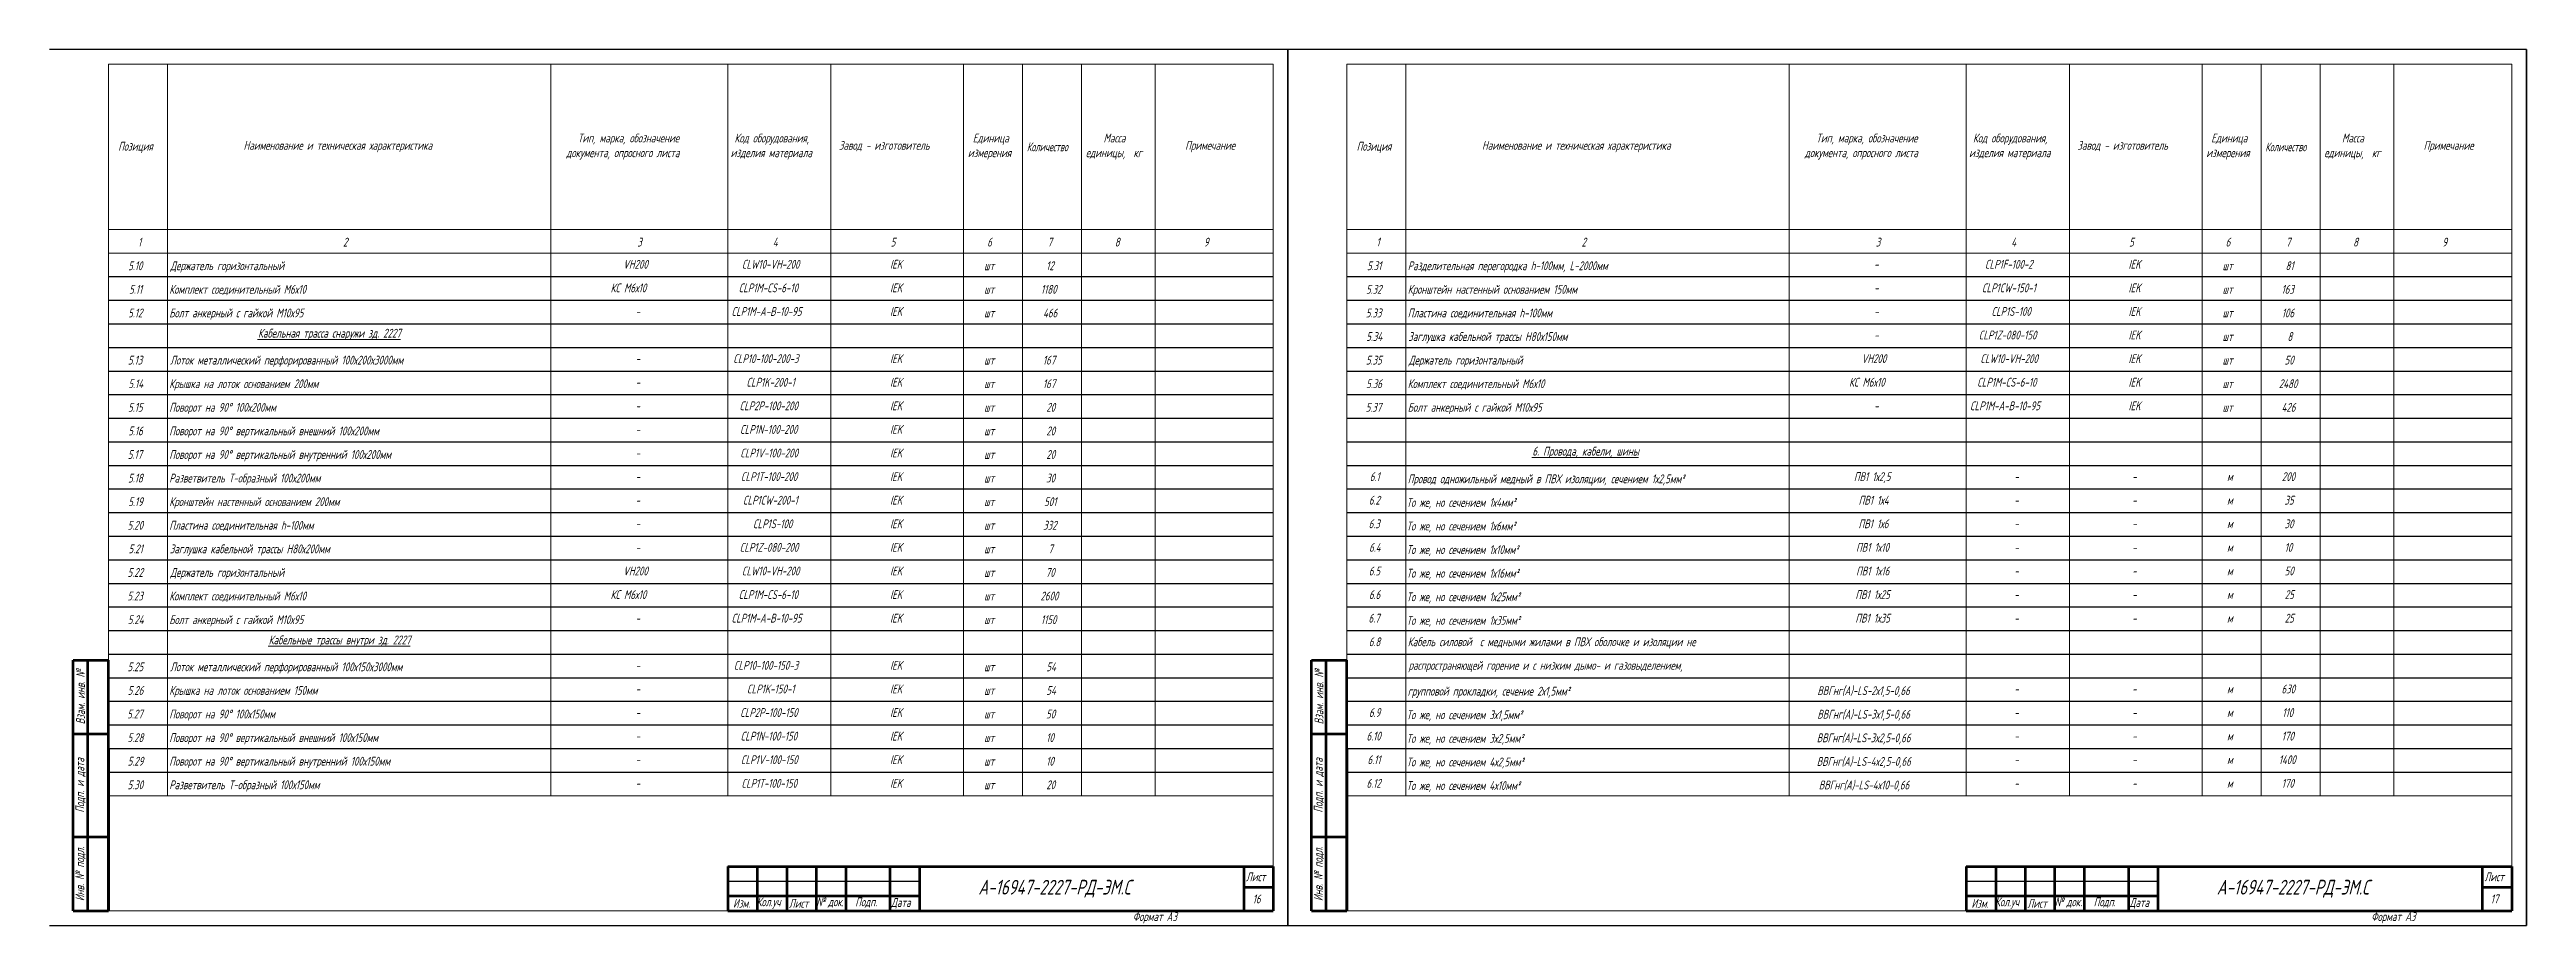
# Model space of a CAD drawing. Header units: millimetres. Extents: x -14296 to 10264, y -13087 to -5602.
# Drawn here: x 8584 to 9424, y -13087 to -12790 of the extents above; entities that cross this region are included whole.
import ezdxf

# ---------------------------------------------------------------- set-up
doc = ezdxf.new("R2010")
doc.units = ezdxf.units.MM
for name, color, linetype, lineweight in [('Рамка толстая', 7, 'Continuous', 15), ('Рамка тонкая', 5, 'Continuous', 25), ('ТаБлица', 253, 'Continuous', 15), ('Текст', 7, 'Continuous', 20), ('Штампы', 252, 'Continuous', 25)]:
    doc.layers.add(name, color=color, linetype=linetype, lineweight=lineweight)
doc.styles.add('Simplex', font='simplex.shx', dxfattribs={"width": 0.7, "oblique": 15})

msp = doc.modelspace()

# ---------------------------------------------------------------- texts
at = {"layer": 'Текст', "color": 18, "true_color": 0x000000, "style": 'Simplex', "oblique": 15}
for s, height, width, p in [('Тип, марка, обозначение', 3, 0.7, (8763.44239, -12821.24064)), ('Код оборудования,', 3, 0.7, (8816.56464, -12821.24064)), ('Единица', 3, 0.7, (8897.36583, -12821.24064)), ('Масса', 3, 0.7, (8941.71583, -12821.24064)), ('Тип, марка, обозначение', 3, 0.7, (9183.44239, -12821.24064)), ('Код оборудования,', 3, 0.7, (9236.56464, -12821.24064)), ('Единица', 3, 0.7, (9317.36583, -12821.24064)), ('Масса', 3, 0.7, (9361.71583, -12821.24064)), ('Позиция', 3, 0.7, (8607.56583, -12824.02636)), ('Наименование и техническая характеристика', 3, 0.7, (8650.06583, -12823.74064)), ('документа, опросного листа', 3, 0.7, (8759.53067, -12826.24064)), ('изделия материала', 3, 0.7, (8815.24669, -12826.24064)), ('Завод - изготовитель', 3, 0.7, (8851.97636, -12823.74064)), ('измерения', 3, 0.7, (8895.69669, -12826.24064)), ('Количество', 3, 0.6, (8915.71611, -12824.24064)), ('единицы,  кг', 3, 0.7, (8935.71583, -12826.24064)), ('Примечание', 3, 0.7, (8969.39239, -12823.74064)), ('Позиция', 3, 0.7, (9027.56583, -12824.02636)), ('Наименование и техническая характеристика', 3, 0.7, (9070.06583, -12823.74064)), ('документа, опросного листа', 3, 0.7, (9179.53067, -12826.24064)), ('изделия материала', 3, 0.7, (9235.24669, -12826.24064)), ('Завод - изготовитель', 3, 0.7, (9271.97636, -12823.74064)), ('измерения', 3, 0.7, (9315.69669, -12826.24064)), ('Количество', 3, 0.6, (9335.71611, -12824.24064)), ('единицы,  кг', 3, 0.7, (9355.71583, -12826.24064)), ('Примечание', 3, 0.7, (9389.39239, -12823.74064)), ('1', 3, 0.7, (8614.26378, -12856.53611)), ('2', 3, 0.7, (8683.82349, -12856.53611)), ('3', 3, 0.7, (8783.59918, -12856.53611)), ('4', 3, 0.7, (8829.55265, -12856.53611)), ('5', 3, 0.7, (8869.52588, -12856.53611)), ('6', 3, 0.7, (8902.25986, -12856.53611)), ('7', 3, 0.7, (8922.7186, -12856.53611)), ('8', 3, 0.7, (8945.51209, -12856.53611)), ('9', 3, 0.7, (8975.72807, -12856.53611)), ('1', 3, 0.7, (9034.26378, -12856.53611)), ('2', 3, 0.7, (9103.82349, -12856.53611)), ('3', 3, 0.7, (9203.59918, -12856.53611)), ('4', 3, 0.7, (9249.55265, -12856.53611)), ('5', 3, 0.7, (9289.52588, -12856.53611)), ('6', 3, 0.7, (9322.25986, -12856.53611)), ('7', 3, 0.7, (9342.7186, -12856.53611)), ('8', 3, 0.7, (9365.51209, -12856.53611)), ('9', 3, 0.7, (9395.72807, -12856.53611)), ('5.10', 3, 0.7, (8610.93186, -12864.5519)), ('Держатель горизонтальный', 3, 0.7, (8625.23689, -12864.5519)), ('VH200', 3, 0.7, (8778.80841, -12864.0519)), ('CLW10-VH-200', 3, 0.7, (8819.06272, -12864.0519)), ('IEK', 3, 0.7, (8869.33186, -12864.0519)), ('шт', 3, 0.7, (8901.2146, -12864.5519)), ('12', 3, 0.7, (8922.25841, -12864.5519)), ('5.31', 3, 0.7, (9031.0553, -12864.5519)), ('Разделительная перегородка h-100мм, L-2000мм', 3, 0.7, (9044.88378, -12864.5519)), ('-', 3, 0.7, (9203.03927, -12864.0519)), ('CLP1F-100-2', 3, 0.7, (9240.61272, -12864.0519)), ('IEK', 3, 0.7, (9289.33186, -12864.0519)), ('шт', 3, 0.7, (9321.2146, -12864.5519)), ('81', 3, 0.7, (9342.5553, -12864.5519)), ('5.11', 3, 0.7, (8611.2553, -12872.5519)), ('Комплект соединительный М6х10', 3, 0.7, (8624.88378, -12872.5519)), ('КС М6х10', 3, 0.7, (8774.54978, -12872.0519)), ('CLP1M-A-B-10-95', 3, 0.7, (8815.53616, -12880.0519)), ('CLP1M-CS-6-10', 3, 0.7, (8817.96272, -12872.0519)), ('IEK', 3, 0.7, (8869.33186, -12872.0519)), ('IEK', 3, 0.7, (8869.33186, -12880.0519)), ('шт', 3, 0.7, (8901.2146, -12872.5519)), ('1180', 3, 0.7, (8920.45841, -12872.5519)), ('5.32', 3, 0.7, (9030.73186, -12872.5519)), ('Кронштейн настенный основанием 150мм', 3, 0.7, (9044.88378, -12872.5519)), ('-', 3, 0.7, (9203.03927, -12872.0519)), ('CLP1CW-150-1', 3, 0.7, (9239.58616, -12872.0519)), ('CLP1S-100', 3, 0.7, (9242.81272, -12880.0519)), ('IEK', 3, 0.7, (9289.33186, -12872.0519)), ('IEK', 3, 0.7, (9289.33186, -12880.0519)), ('шт', 3, 0.7, (9321.2146, -12872.5519)), ('163', 3, 0.7, (9341.18186, -12872.5519)), ('5.12', 3, 0.7, (8610.93186, -12880.5519)), ('Болт анкерный с гайкой М10х95', 3, 0.7, (8624.88378, -12880.5519)), ('%%UКабельная трасса снаружи зд. 2227', 3, 0.7, (8654.98178, -12887.42571)), ('-', 3, 0.7, (8783.03927, -12880.0519)), ('шт', 3, 0.7, (8901.2146, -12880.5519)), ('466', 3, 0.7, (8921.2053, -12880.5519)), ('5.33', 3, 0.7, (9030.6553, -12880.5519)), ('5.34', 3, 0.7, (9030.8053, -12888.5519)), ('Пластина соединительная h-100мм', 3, 0.7, (9044.88378, -12880.5519)), ('Заглушка кабельной трассы Н80х150мм', 3, 0.7, (9045.06895, -12888.5519)), ('-', 3, 0.7, (9203.03927, -12880.0519)), ('CLP1Z-080-150', 3, 0.7, (9238.51272, -12888.0519)), ('IEK', 3, 0.7, (9289.33186, -12888.0519)), ('шт', 3, 0.7, (9321.2146, -12880.5519)), ('106', 3, 0.7, (9341.28927, -12880.5519)), ('8', 3, 0.7, (9343.21272, -12888.5519)), ('5.13', 3, 0.7, (8610.8553, -12896.5519)), ('Лоток металлический перфорированный 100х200х3000мм', 3, 0.7, (8625.18378, -12896.5519)), ('CLP10-100-200-3', 3, 0.7, (8816.13616, -12896.0519)), ('IEK', 3, 0.7, (8869.33186, -12896.0519)), ('167', 3, 0.7, (8921.13186, -12896.5519)), ('5.35', 3, 0.7, (9030.7053, -12896.5519)), ('Держатель горизонтальный', 3, 0.7, (9045.23689, -12896.5519)), ('VH200', 3, 0.7, (9198.80841, -12896.0519)), ('-', 3, 0.7, (9203.03927, -12888.0519)), ('CLW10-VH-200', 3, 0.7, (9239.06272, -12896.0519)), ('IEK', 3, 0.7, (9289.33186, -12896.0519)), ('шт', 3, 0.7, (9321.2146, -12888.5519)), ('50', 3, 0.7, (9342.23186, -12896.5519)), ('5.14', 3, 0.7, (8611.0053, -12904.5519)), ('Крышка на лоток основанием 200мм', 3, 0.7, (8624.88378, -12904.5519)), ('-', 3, 0.7, (8783.03927, -12896.0519)), ('CLP1K-200-1', 3, 0.7, (8820.58616, -12904.0519)), ('IEK', 3, 0.7, (8869.33186, -12904.0519)), ('шт', 3, 0.7, (8901.2146, -12896.5519)), ('167', 3, 0.7, (8921.13186, -12904.5519)), ('5.36', 3, 0.7, (9030.76272, -12904.5519)), ('Комплект соединительный М6х10', 3, 0.7, (9044.88378, -12904.5519)), ('КС М6х10', 3, 0.7, (9194.54978, -12904.0519)), ('CLP1M-CS-6-10', 3, 0.7, (9237.96272, -12904.0519)), ('IEK', 3, 0.7, (9289.33186, -12904.0519)), ('шт', 3, 0.7, (9321.2146, -12896.5519)), ('2480', 3, 0.7, (9340.30841, -12904.5519)), ('5.15', 3, 0.7, (8610.9053, -12912.5519)), ('Поворот на 90° 100х200мм', 3, 0.7, (8624.88378, -12912.5519)), ('-', 3, 0.7, (8783.03927, -12904.0519)), ('-', 3, 0.7, (8783.03927, -12912.0519)), ('CLP2P-100-200', 3, 0.7, (8818.26272, -12912.0519)), ('IEK', 3, 0.7, (8869.33186, -12912.0519)), ('шт', 3, 0.7, (8901.2146, -12904.5519)), ('шт', 3, 0.7, (8901.2146, -12912.5519)), ('20', 3, 0.7, (8922.30841, -12912.5519)), ('5.37', 3, 0.7, (9030.6053, -12912.5519)), ('Болт анкерный с гайкой М10х95', 3, 0.7, (9044.88378, -12912.5519)), ('-', 3, 0.7, (9203.03927, -12912.0519)), ('CLP1M-A-B-10-95', 3, 0.7, (9235.53616, -12912.0519)), ('IEK', 3, 0.7, (9289.33186, -12912.0519)), ('шт', 3, 0.7, (9321.2146, -12904.5519)), ('шт', 3, 0.7, (9321.2146, -12912.5519)), ('426', 3, 0.7, (9341.2053, -12912.5519)), ('5.16', 3, 0.7, (8610.96272, -12920.5519)), ('Поворот на 90° вертикальный внешний 100х200мм', 3, 0.7, (8624.88378, -12920.5519)), ('-', 3, 0.7, (8783.03927, -12920.0519)), ('CLP1N-100-200', 3, 0.7, (8818.41272, -12920.0519)), ('IEK', 3, 0.7, (8869.33186, -12920.0519)), ('шт', 3, 0.7, (8901.2146, -12920.5519)), ('20', 3, 0.7, (8922.30841, -12920.5519)), ('5.17', 3, 0.7, (8610.8053, -12928.5519)), ('Поворот на 90° вертикальный внутренний 100х200мм', 3, 0.7, (8624.88378, -12928.5519)), ('-', 3, 0.7, (8783.03927, -12928.0519)), ('CLP1V-100-200', 3, 0.7, (8818.51272, -12928.0519)), ('IEK', 3, 0.7, (8869.33186, -12928.0519)), ('шт', 3, 0.7, (8901.2146, -12928.5519)), ('20', 3, 0.7, (8922.30841, -12928.5519)), ('%%U6. Провода, кабели, шины', 3, 0.7, (9087.15795, -12927.42571)), ('5.18', 3, 0.7, (8610.91272, -12936.5519)), ('Разветвитель Т-образный 100х200мм', 3, 0.7, (8624.88378, -12936.5519)), ('-', 3, 0.7, (8783.03927, -12936.0519)), ('CLP1Т-100-200', 3, 0.7, (8818.71269, -12936.0519)), ('IEK', 3, 0.7, (8869.33186, -12936.0519)), ('шт', 3, 0.7, (8901.2146, -12936.5519)), ('30', 3, 0.7, (8922.23186, -12936.5519)), ('6.1', 3, 0.7, (9032.02444, -12936.0519)), ('Провод одножильный медный в ПВХ изоляции, сечением 1х2,5мм²', 3, 0.7, (9044.88378, -12936.8019)), ('ПВ1 1х2,5', 3, 0.7, (9196.18178, -12936.0519)), ('-', 3, 0.7, (9250.53927, -12936.0519)), ('-', 3, 0.7, (9290.53927, -12936.0519)), ('м', 3, 0.7, (9322.72748, -12936.0519)), ('200', 3, 0.7, (9341.30841, -12936.0519)), ('5.19', 3, 0.7, (8610.96272, -12944.5519)), ('Кронштейн настенный основанием 200мм', 3, 0.7, (8624.88378, -12944.5519)), ('-', 3, 0.7, (8783.03927, -12944.0519)), ('CLP1CW-200-1', 3, 0.7, (8819.38616, -12944.0519)), ('IEK', 3, 0.7, (8869.33186, -12944.0519)), ('шт', 3, 0.7, (8901.2146, -12944.5519)), ('501', 3, 0.7, (8921.5553, -12944.5519)), ('6.2', 3, 0.7, (9031.701, -12944.0519)), ('То же, но сечением 1х4мм²', 3, 0.7, (9044.48378, -12944.8019)), ('ПВ1 1х4', 3, 0.7, (9197.78178, -12944.0519)), ('-', 3, 0.7, (9250.53927, -12944.0519)), ('-', 3, 0.7, (9290.53927, -12944.0519)), ('м', 3, 0.7, (9322.72748, -12944.0519)), ('35', 3, 0.7, (9342.2053, -12944.0519)), ('5.20', 3, 0.7, (8610.73186, -12952.5519)), ('Пластина соединительная h-100мм', 3, 0.7, (8624.88378, -12952.5519)), ('-', 3, 0.7, (8783.03927, -12952.0519)), ('CLP1S-100', 3, 0.7, (8822.81272, -12952.0519)), ('IEK', 3, 0.7, (8869.33186, -12952.0519)), ('шт', 3, 0.7, (8901.2146, -12952.5519)), ('332', 3, 0.7, (8921.23186, -12952.5519)), ('6.3', 3, 0.7, (9031.62444, -12952.0519)), ('То же, но сечением 1х6мм²', 3, 0.7, (9044.48378, -12952.8019)), ('ПВ1 1х6', 3, 0.7, (9197.73878, -12952.0519)), ('-', 3, 0.7, (9250.53927, -12952.0519)), ('-', 3, 0.7, (9290.53927, -12952.0519)), ('м', 3, 0.7, (9322.72748, -12952.0519)), ('30', 3, 0.7, (9342.23186, -12952.0519)), ('5.21', 3, 0.7, (8611.0553, -12960.5519)), ('Заглушка кабельной трассы Н80х200мм', 3, 0.7, (8625.06895, -12960.5519)), ('-', 3, 0.7, (8783.03927, -12960.0519)), ('CLP1Z-080-200', 3, 0.7, (8818.31272, -12960.0519)), ('IEK', 3, 0.7, (8869.33186, -12960.0519)), ('шт', 3, 0.7, (8901.2146, -12960.5519)), ('7', 3, 0.7, (8922.98186, -12960.5519)), ('6.4', 3, 0.7, (9031.77444, -12960.0519)), ('То же, но сечением 1х10мм²', 3, 0.7, (9044.48378, -12960.8019)), ('ПВ1 1х10', 3, 0.7, (9196.90878, -12960.0519)), ('-', 3, 0.7, (9250.53927, -12960.0519)), ('-', 3, 0.7, (9290.53927, -12960.0519)), ('м', 3, 0.7, (9322.72748, -12960.0519)), ('10', 3, 0.7, (9342.25841, -12960.0519)), ('5.22', 3, 0.7, (8610.73186, -12968.5519)), ('Держатель горизонтальный', 3, 0.7, (8625.23689, -12968.5519)), ('VH200', 3, 0.7, (8778.80841, -12968.0519)), ('CLW10-VH-200', 3, 0.7, (8819.06272, -12968.0519)), ('IEK', 3, 0.7, (8869.33186, -12968.0519)), ('шт', 3, 0.7, (8901.2146, -12968.5519)), ('70', 3, 0.7, (8922.10841, -12968.5519)), ('6.5', 3, 0.7, (9031.67444, -12968.0519)), ('То же, но сечением 1х16мм²', 3, 0.7, (9044.48378, -12968.8019)), ('ПВ1 1х16', 3, 0.7, (9196.93878, -12968.0519)), ('-', 3, 0.7, (9250.53927, -12968.0519)), ('-', 3, 0.7, (9290.53927, -12968.0519)), ('м', 3, 0.7, (9322.72748, -12968.0519)), ('50', 3, 0.7, (9342.23186, -12968.0519)), ('5.23', 3, 0.7, (8610.6553, -12976.5519)), ('Комплект соединительный М6х10', 3, 0.7, (8624.88378, -12976.5519)), ('КС М6х10', 3, 0.7, (8774.54978, -12976.0519)), ('CLP1M-CS-6-10', 3, 0.7, (8817.96272, -12976.0519)), ('IEK', 3, 0.7, (8869.33186, -12976.0519)), ('шт', 3, 0.7, (8901.2146, -12976.5519)), ('2600', 3, 0.7, (8920.30841, -12976.5519)), ('6.6', 3, 0.7, (9031.73186, -12976.0519)), ('То же, но сечением 1х25мм²', 3, 0.7, (9044.48378, -12976.8019)), ('ПВ1 1х25', 3, 0.7, (9196.68178, -12976.0519)), ('-', 3, 0.7, (9250.53927, -12976.0519)), ('-', 3, 0.7, (9290.53927, -12976.0519)), ('м', 3, 0.7, (9322.72748, -12976.0519)), ('25', 3, 0.7, (9342.28186, -12976.0519)), ('5.24', 3, 0.7, (8610.8053, -12984.5519)), ('Болт анкерный с гайкой М10х95', 3, 0.7, (8624.88378, -12984.5519)), ('-', 3, 0.7, (8783.03927, -12984.0519)), ('CLP1M-A-B-10-95', 3, 0.7, (8815.53616, -12984.0519)), ('IEK', 3, 0.7, (8869.33186, -12984.0519)), ('шт', 3, 0.7, (8901.2146, -12984.5519)), ('1150', 3, 0.7, (8920.45841, -12984.5519)), ('6.7', 3, 0.7, (9031.57444, -12984.0519)), ('То же, но сечением 1х35мм²', 3, 0.7, (9044.48378, -12984.8019)), ('ПВ1 1х35', 3, 0.7, (9196.68178, -12984.0519)), ('-', 3, 0.7, (9250.53927, -12984.0519)), ('-', 3, 0.7, (9290.53927, -12984.0519)), ('м', 3, 0.7, (9322.72748, -12984.0519)), ('25', 3, 0.7, (9342.28186, -12984.0519)), ('%%UКабельные трассы внутри зд. 2227', 3, 0.7, (8658.58178, -12991.42571)), ('6.8', 3, 0.7, (9031.68186, -12992.0519)), ('Кабель силовой  с медными жилами в ПВХ оболочке и изоляции не', 3, 0.7, (9044.88378, -12992.0519)), ('5.25', 3, 0.7, (8610.7053, -13000.5519)), ('Лоток металлический перфорированный 100х150х3000мм', 3, 0.7, (8625.18378, -13000.5519)), ('-', 3, 0.7, (8783.03927, -13000.0519)), ('CLP10-100-150-3', 3, 0.7, (8816.33616, -13000.0519)), ('IEK', 3, 0.7, (8869.33186, -13000.0519)), ('шт', 3, 0.7, (8901.2146, -13000.5519)), ('54', 3, 0.7, (8922.3053, -13000.5519)), ('распространяющей горение и с низким дымо- и газовыделением,', 3, 0.7, (9045.15173, -13000.0519)), ('5.26', 3, 0.7, (8610.76272, -13008.5519)), ('Крышка на лоток основанием 150мм', 3, 0.7, (8624.88378, -13008.5519)), ('-', 3, 0.7, (8783.03927, -13008.0519)), ('CLP1K-150-1', 3, 0.7, (8820.78616, -13008.0519)), ('IEK', 3, 0.7, (8869.33186, -13008.0519)), ('шт', 3, 0.7, (8901.2146, -13008.5519)), ('54', 3, 0.7, (8922.3053, -13008.5519)), ('групповой прокладки, сечение 2х1,5мм²', 3, 0.7, (9044.86895, -13008.8019)), ('ВВГнг(А)-LS-2х1,5-0,66', 3, 0.7, (9183.78928, -13008.62333)), ('-', 3, 0.7, (9250.53927, -13008.0519)), ('-', 3, 0.7, (9290.53927, -13008.0519)), ('м', 3, 0.7, (9322.72748, -13008.0519)), ('630', 3, 0.7, (9341.201, -13008.0519)), ('5.27', 3, 0.7, (8610.6053, -13016.5519)), ('Поворот на 90° 100х150мм', 3, 0.7, (8624.88378, -13016.5519)), ('-', 3, 0.7, (8783.03927, -13016.0519)), ('CLP2P-100-150', 3, 0.7, (8818.46272, -13016.0519)), ('IEK', 3, 0.7, (8869.33186, -13016.0519)), ('шт', 3, 0.7, (8901.2146, -13016.5519)), ('50', 3, 0.7, (8922.23186, -13016.5519)), ('6.9', 3, 0.7, (9031.73186, -13016.0519)), ('То же, но сечением 3х1,5мм²', 3, 0.7, (9044.48378, -13016.8019)), ('ВВГнг(А)-LS-3х1,5-0,66', 3, 0.7, (9183.78928, -13016.62333)), ('-', 3, 0.7, (9250.53927, -13016.0519)), ('-', 3, 0.7, (9290.53927, -13016.0519)), ('м', 3, 0.7, (9322.72748, -13016.0519)), ('110', 3, 0.7, (9341.45841, -13016.0519)), ('5.28', 3, 0.7, (8610.71272, -13024.5519)), ('Поворот на 90° вертикальный внешний 100х150мм', 3, 0.7, (8624.88378, -13024.5519)), ('-', 3, 0.7, (8783.03927, -13024.0519)), ('CLP1N-100-150', 3, 0.7, (8818.61272, -13024.0519)), ('IEK', 3, 0.7, (8869.33186, -13024.0519)), ('шт', 3, 0.7, (8901.2146, -13024.5519)), ('10', 3, 0.7, (8922.25841, -13024.5519)), ('6.10', 3, 0.7, (9030.901, -13024.0519)), ('То же, но сечением 3х2,5мм²', 3, 0.7, (9044.48378, -13024.8019)), ('ВВГнг(А)-LS-3х2,5-0,66', 3, 0.7, (9183.58928, -13024.62333)), ('-', 3, 0.7, (9250.53927, -13024.0519)), ('-', 3, 0.7, (9290.53927, -13024.0519)), ('м', 3, 0.7, (9322.72748, -13024.0519)), ('170', 3, 0.7, (9341.25841, -13024.0519)), ('5.29', 3, 0.7, (8610.76272, -13032.5519)), ('Поворот на 90° вертикальный внутренний 100х150мм', 3, 0.7, (8624.88378, -13032.5519)), ('-', 3, 0.7, (8783.03927, -13032.0519)), ('CLP1V-100-150', 3, 0.7, (8818.71272, -13032.0519)), ('IEK', 3, 0.7, (8869.33186, -13032.0519)), ('шт', 3, 0.7, (8901.2146, -13032.5519)), ('10', 3, 0.7, (8922.25841, -13032.5519)), ('6.11', 3, 0.7, (9031.22444, -13032.0519)), ('То же, но сечением 4х2,5мм²', 3, 0.7, (9044.48378, -13032.8019)), ('ВВГнг(А)-LS-4х2,5-0,66', 3, 0.7, (9183.58928, -13032.62333)), ('-', 3, 0.7, (9250.53927, -13032.0519)), ('-', 3, 0.7, (9290.53927, -13032.0519)), ('м', 3, 0.7, (9322.72748, -13032.0519)), ('1400', 3, 0.7, (9340.25841, -13032.0519)), ('5.30', 3, 0.7, (8610.73186, -13040.5519)), ('Разветвитель Т-образный 100х150мм', 3, 0.7, (8624.88378, -13040.5519)), ('-', 3, 0.7, (8783.03927, -13040.0519)), ('CLP1Т-100-150', 3, 0.7, (8818.91269, -13040.0519)), ('IEK', 3, 0.7, (8869.33186, -13040.0519)), ('шт', 3, 0.7, (8901.2146, -13040.5519)), ('20', 3, 0.7, (8922.30841, -13040.5519)), ('6.12', 3, 0.7, (9030.901, -13040.0519)), ('То же, но сечением 4х10мм²', 3, 0.7, (9044.48378, -13040.8019)), ('ВВГнг(А)-LS-4х10-0,66', 3, 0.7, (9184.28878, -13040.62333)), ('-', 3, 0.7, (9250.53927, -13040.0519)), ('-', 3, 0.7, (9290.53927, -13040.0519)), ('м', 3, 0.7, (9322.72748, -13040.0519)), ('170', 3, 0.7, (9341.25841, -13040.0519)), ('Изм.', 3, 0.7, (8816.06464, -13080.74064)), ('Кол.уч', 3, 0.7, (8824.06583, -13080.24064)), ('Лист', 3, 0.7, (8835.03378, -13080.74064)), ('№', 3, 0.7, (8844.32574, -13080.24064)), ('док.', 3, 0.7, (8848.27673, -13080.24064)), ('Подп.', 3, 0.7, (8857.51464, -13080.24064)), ('Дата', 3, 0.7, (8869.69239, -13080.45493)), ('А-16947-2227-РД-ЭМ.С', 5, 0.7, (8899.2734, -13076.26445)), ('Изм.', 3, 0.7, (9236.06464, -13080.74064)), ('Кол.уч', 3, 0.7, (9244.06583, -13080.24064)), ('Лист', 3, 0.7, (9255.03378, -13080.74064)), ('№', 3, 0.7, (9264.32574, -13080.24064)), ('док.', 3, 0.7, (9268.27673, -13080.24064)), ('Подп.', 3, 0.7, (9277.51464, -13080.24064)), ('Дата', 3, 0.7, (9289.69239, -13080.45493)), ('А-16947-2227-РД-ЭМ.С', 5, 0.7, (9319.2734, -13076.26445)), ('Формат А3', 3, 0.7, (8951.63927, -13085.24064)), ('Формат А3', 3, 0.7, (9371.63927, -13085.24064))]:
    msp.add_text(s, height=height, dxfattribs=dict(at, width=width)).set_placement(p)
at = {"layer": 'Штампы', "color": 18, "true_color": 0x000000, "style": 'Simplex', "oblique": 15, "width": 0.7}
for s, p in [('Лист', (8990.03378, -13071.74064)), ('Лист', (9410.03378, -13071.74064)), ('16', (8992.28927, -13079.24064)), ('17', (9412.13186, -13079.24064))]:
    msp.add_text(s, height=3, dxfattribs=at).set_placement(p)
at = {"layer": 'Штампы', "color": 18, "true_color": 0x000000, "char_height": 3, "attachment_point": 5, "rotation": 90, "style": 'Simplex'}
for s, insert, width in [('Взам. инв. {\\Fgost|c204;№}', (8594.78378, -13009.24064), 25), ('Взам. инв. {\\Fgost|c204;№}', (9014.78378, -13009.24064), 25), ('Подп. и дата', (8594.78378, -13039.24064), 35), ('Подп. и дата', (9014.78378, -13039.24064), 35), ('Инв. {\\Fgost|c204;№} подл.', (8594.78378, -13069.24064), 25), ('Инв. {\\Fgost|c204;№} подл.', (9014.78378, -13069.24064), 25)]:
    msp.add_mtext(s, dxfattribs=dict(at, insert=insert, width=width))

# ---------------------------------------------------------------- linework, layer by layer
at = {"layer": 'Рамка толстая', "color": 18, "true_color": 0x000000}
for p, q in [((8604.28378, -12794.74064), (8604.28378, -13081.74064)), ((8999.28378, -12794.74064), (8604.28378, -12794.74064)), ((8999.28378, -13081.74064), (8999.28378, -12794.74064)), ((9024.28378, -12794.74064), (9024.28378, -13081.74064)), ((9419.28378, -12794.74064), (9024.28378, -12794.74064)), ((9419.28378, -13081.74064), (9419.28378, -12794.74064)), ((8604.28378, -13081.74064), (8999.28378, -13081.74064)), ((9024.28378, -13081.74064), (9419.28378, -13081.74064))]:
    msp.add_line(p, q, dxfattribs=at)
at = {"layer": 'Рамка тонкая', "color": 18, "true_color": 0x000000}
for p, q in [((9004.28378, -12789.74064), (8584.28378, -12789.74064)), ((9004.28378, -12789.74064), (9004.28378, -13086.74064)), ((9424.28378, -12789.74064), (9004.28378, -12789.74064)), ((9004.28378, -13086.74064), (9004.28378, -12789.74064)), ((9424.28378, -12789.74064), (9424.28378, -13086.74064)), ((9424.28378, -13086.74064), (9424.28378, -12789.74064)), ((8604.28378, -12866.74064), (8999.28378, -12866.74064)), ((9024.28378, -12866.74064), (9419.28378, -12866.74064)), ((8604.28378, -12874.74064), (8999.28378, -12874.74064)), ((9024.28378, -12874.74064), (9419.28378, -12874.74064)), ((8604.28378, -12882.74064), (8999.28378, -12882.74064)), ((9024.28378, -12882.74064), (9419.28378, -12882.74064)), ((8604.28378, -12890.74064), (8999.28378, -12890.74064)), ((9024.28378, -12890.74064), (9419.28378, -12890.74064)), ((8604.28378, -12898.74064), (8999.28378, -12898.74064)), ((9024.28378, -12898.74064), (9419.28378, -12898.74064)), ((8604.28378, -12906.74064), (8999.28378, -12906.74064)), ((9024.28378, -12906.74064), (9419.28378, -12906.74064)), ((8604.28378, -12914.74064), (8999.28378, -12914.74064)), ((9024.28378, -12914.74064), (9419.28378, -12914.74064)), ((8604.28378, -12922.74064), (8999.28378, -12922.74064)), ((9024.28378, -12922.74064), (9419.28378, -12922.74064)), ((8604.28378, -12930.74064), (8999.28378, -12930.74064)), ((9024.28378, -12930.74064), (9419.28378, -12930.74064)), ((8604.28378, -12938.74064), (8999.28378, -12938.74064)), ((9024.28378, -12938.74064), (9419.28378, -12938.74064)), ((8604.28378, -12946.74064), (8999.28378, -12946.74064)), ((9024.28378, -12946.74064), (9419.28378, -12946.74064)), ((8604.28378, -12954.74064), (8999.28378, -12954.74064)), ((9024.28378, -12954.74064), (9419.28378, -12954.74064)), ((8604.28378, -12962.74064), (8999.28378, -12962.74064)), ((9024.28378, -12962.74064), (9419.28378, -12962.74064)), ((8604.28378, -12970.74064), (8999.28378, -12970.74064)), ((9024.28378, -12970.74064), (9419.28378, -12970.74064)), ((8604.28378, -12978.74064), (8999.28378, -12978.74064)), ((9024.28378, -12978.74064), (9419.28378, -12978.74064)), ((8604.28378, -12986.74064), (8999.28378, -12986.74064)), ((8604.28378, -12994.74064), (8999.28378, -12994.74064)), ((9024.28378, -12986.74064), (9419.28378, -12986.74064)), ((9024.28378, -12994.74064), (9419.28378, -12994.74064)), ((8604.28378, -13002.74064), (8999.28378, -13002.74064)), ((9024.28378, -13002.74064), (9419.28378, -13002.74064)), ((8604.28378, -13010.74064), (8999.28378, -13010.74064)), ((9024.28378, -13010.74064), (9419.28378, -13010.74064)), ((8604.28378, -13018.74064), (8999.28378, -13018.74064)), ((9024.28378, -13018.74064), (9419.28378, -13018.74064)), ((8604.28378, -13026.74064), (8999.28378, -13026.74064)), ((9024.28378, -13026.74064), (9419.28378, -13026.74064)), ((8604.28378, -13034.74064), (8999.28378, -13034.74064)), ((9024.28378, -13034.74064), (9419.28378, -13034.74064)), ((8584.28378, -13086.74064), (9004.28378, -13086.74064)), ((9004.28378, -13086.74064), (9424.28378, -13086.74064))]:
    msp.add_line(p, q, dxfattribs=at)
at = {"layer": 'ТаБлица', "color": 18, "true_color": 0x000000}
for p, q in [((8624.28378, -12794.74064), (8624.28378, -13042.74064)), ((8754.28378, -12794.74064), (8754.28378, -13042.74064)), ((8814.28378, -12794.74064), (8814.28378, -13042.74064)), ((8849.28378, -12794.74064), (8849.28378, -13042.74064)), ((8894.28378, -12794.74064), (8894.28378, -13042.74064)), ((8914.28378, -12794.74064), (8914.28378, -13042.74064)), ((8934.28378, -12794.74064), (8934.28378, -13042.74064)), ((8959.28378, -12794.74064), (8959.28378, -13042.74064)), ((9044.28378, -12794.74064), (9044.28378, -13042.74064)), ((9174.28378, -12794.74064), (9174.28378, -13042.74064)), ((9234.28378, -12794.74064), (9234.28378, -13042.74064)), ((9269.28378, -12794.74064), (9269.28378, -13042.74064)), ((9314.28378, -12794.74064), (9314.28378, -13042.74064)), ((9334.28378, -12794.74064), (9334.28378, -13042.74064)), ((9354.28378, -12794.74064), (9354.28378, -13042.74064)), ((9379.28378, -12794.74064), (9379.28378, -13042.74064)), ((8604.28378, -12850.74064), (8999.28378, -12850.74064)), ((9024.28378, -12850.74064), (9419.28378, -12850.74064)), ((8604.28378, -12858.74064), (8999.28378, -12858.74064)), ((9024.28378, -12858.74064), (9419.28378, -12858.74064)), ((8604.28378, -13042.74064), (8999.28378, -13042.74064)), ((9024.28378, -13042.74064), (9419.28378, -13042.74064))]:
    msp.add_line(p, q, dxfattribs=at)
at = {"layer": 'Штампы', "color": 18, "lineweight": 60, "true_color": 0x000000}
for p, q in [((8592.28378, -13081.74064), (8592.28378, -12996.74064)), ((8592.28378, -12996.74064), (8604.28378, -12996.74064)), ((8597.28378, -13081.74064), (8597.28378, -12996.74064)), ((8604.28378, -13081.74064), (8604.28378, -12996.74064)), ((9012.28378, -13081.74064), (9012.28378, -12996.74064)), ((9012.28378, -12996.74064), (9024.28378, -12996.74064)), ((9017.28378, -13081.74064), (9017.28378, -12996.74064)), ((9024.28378, -13081.74064), (9024.28378, -12996.74064)), ((8592.28378, -13021.74064), (8604.28378, -13021.74064)), ((8604.28378, -13026.74064), (8604.28378, -13081.74064)), ((9012.28378, -13021.74064), (9024.28378, -13021.74064)), ((9024.28378, -13026.74064), (9024.28378, -13081.74064)), ((8592.28378, -13056.74064), (8604.28378, -13056.74064)), ((9012.28378, -13056.74064), (9024.28378, -13056.74064)), ((8814.28378, -13066.74064), (8999.28378, -13066.74064)), ((8814.28378, -13066.74064), (8814.28378, -13081.74064)), ((8824.28378, -13066.74064), (8824.28378, -13081.74064)), ((8834.28378, -13066.74064), (8834.28378, -13081.74064)), ((8844.28378, -13066.74064), (8844.28378, -13081.74064)), ((8854.28378, -13066.74064), (8854.28378, -13081.74064)), ((8869.28378, -13066.74064), (8869.28378, -13081.74064)), ((8879.28378, -13066.74064), (8879.28378, -13081.74064)), ((8989.28378, -13066.74064), (8999.28378, -13066.74064)), ((8989.28378, -13066.74064), (8989.28378, -13081.74064)), ((8999.28378, -13066.74064), (8999.28378, -13081.74064)), ((8999.28378, -13066.74064), (8999.28378, -13081.74064)), ((9234.28378, -13066.74064), (9419.28378, -13066.74064)), ((9234.28378, -13066.74064), (9234.28378, -13081.74064)), ((9244.28378, -13066.74064), (9244.28378, -13081.74064)), ((9254.28378, -13066.74064), (9254.28378, -13081.74064)), ((9264.28378, -13066.74064), (9264.28378, -13081.74064)), ((9274.28378, -13066.74064), (9274.28378, -13081.74064)), ((9289.28378, -13066.74064), (9289.28378, -13081.74064)), ((9299.28378, -13066.74064), (9299.28378, -13081.74064)), ((9409.28378, -13066.74064), (9419.28378, -13066.74064)), ((9409.28378, -13066.74064), (9409.28378, -13081.74064)), ((9419.28378, -13066.74064), (9419.28378, -13081.74064)), ((9419.28378, -13066.74064), (9419.28378, -13081.74064)), ((8814.28378, -13076.74064), (8879.28378, -13076.74064)), ((8989.28378, -13073.74064), (8999.28378, -13073.74064)), ((9234.28378, -13076.74064), (9299.28378, -13076.74064)), ((9409.28378, -13073.74064), (9419.28378, -13073.74064)), ((8592.28378, -13081.74064), (8604.28378, -13081.74064)), ((8814.28378, -13081.74064), (8999.28378, -13081.74064)), ((8989.28378, -13081.74064), (8999.28378, -13081.74064)), ((9012.28378, -13081.74064), (9024.28378, -13081.74064)), ((9234.28378, -13081.74064), (9419.28378, -13081.74064)), ((9409.28378, -13081.74064), (9419.28378, -13081.74064))]:
    msp.add_line(p, q, dxfattribs=at)
at = {"layer": 'Штампы', "color": 18, "true_color": 0x000000}
for p, q in [((8814.28378, -13071.74064), (8879.28378, -13071.74064)), ((9234.28378, -13071.74064), (9299.28378, -13071.74064))]:
    msp.add_line(p, q, dxfattribs=at)

msp.set_redraw_order([(e.dxf.handle, doc.entitydb.next_handle()) for e in msp.query("TEXT MTEXT ATTDEF DIMENSION ARC_DIMENSION")])  # texts and dimensions are drawn at this point

doc.saveas('drawing.dxf')
